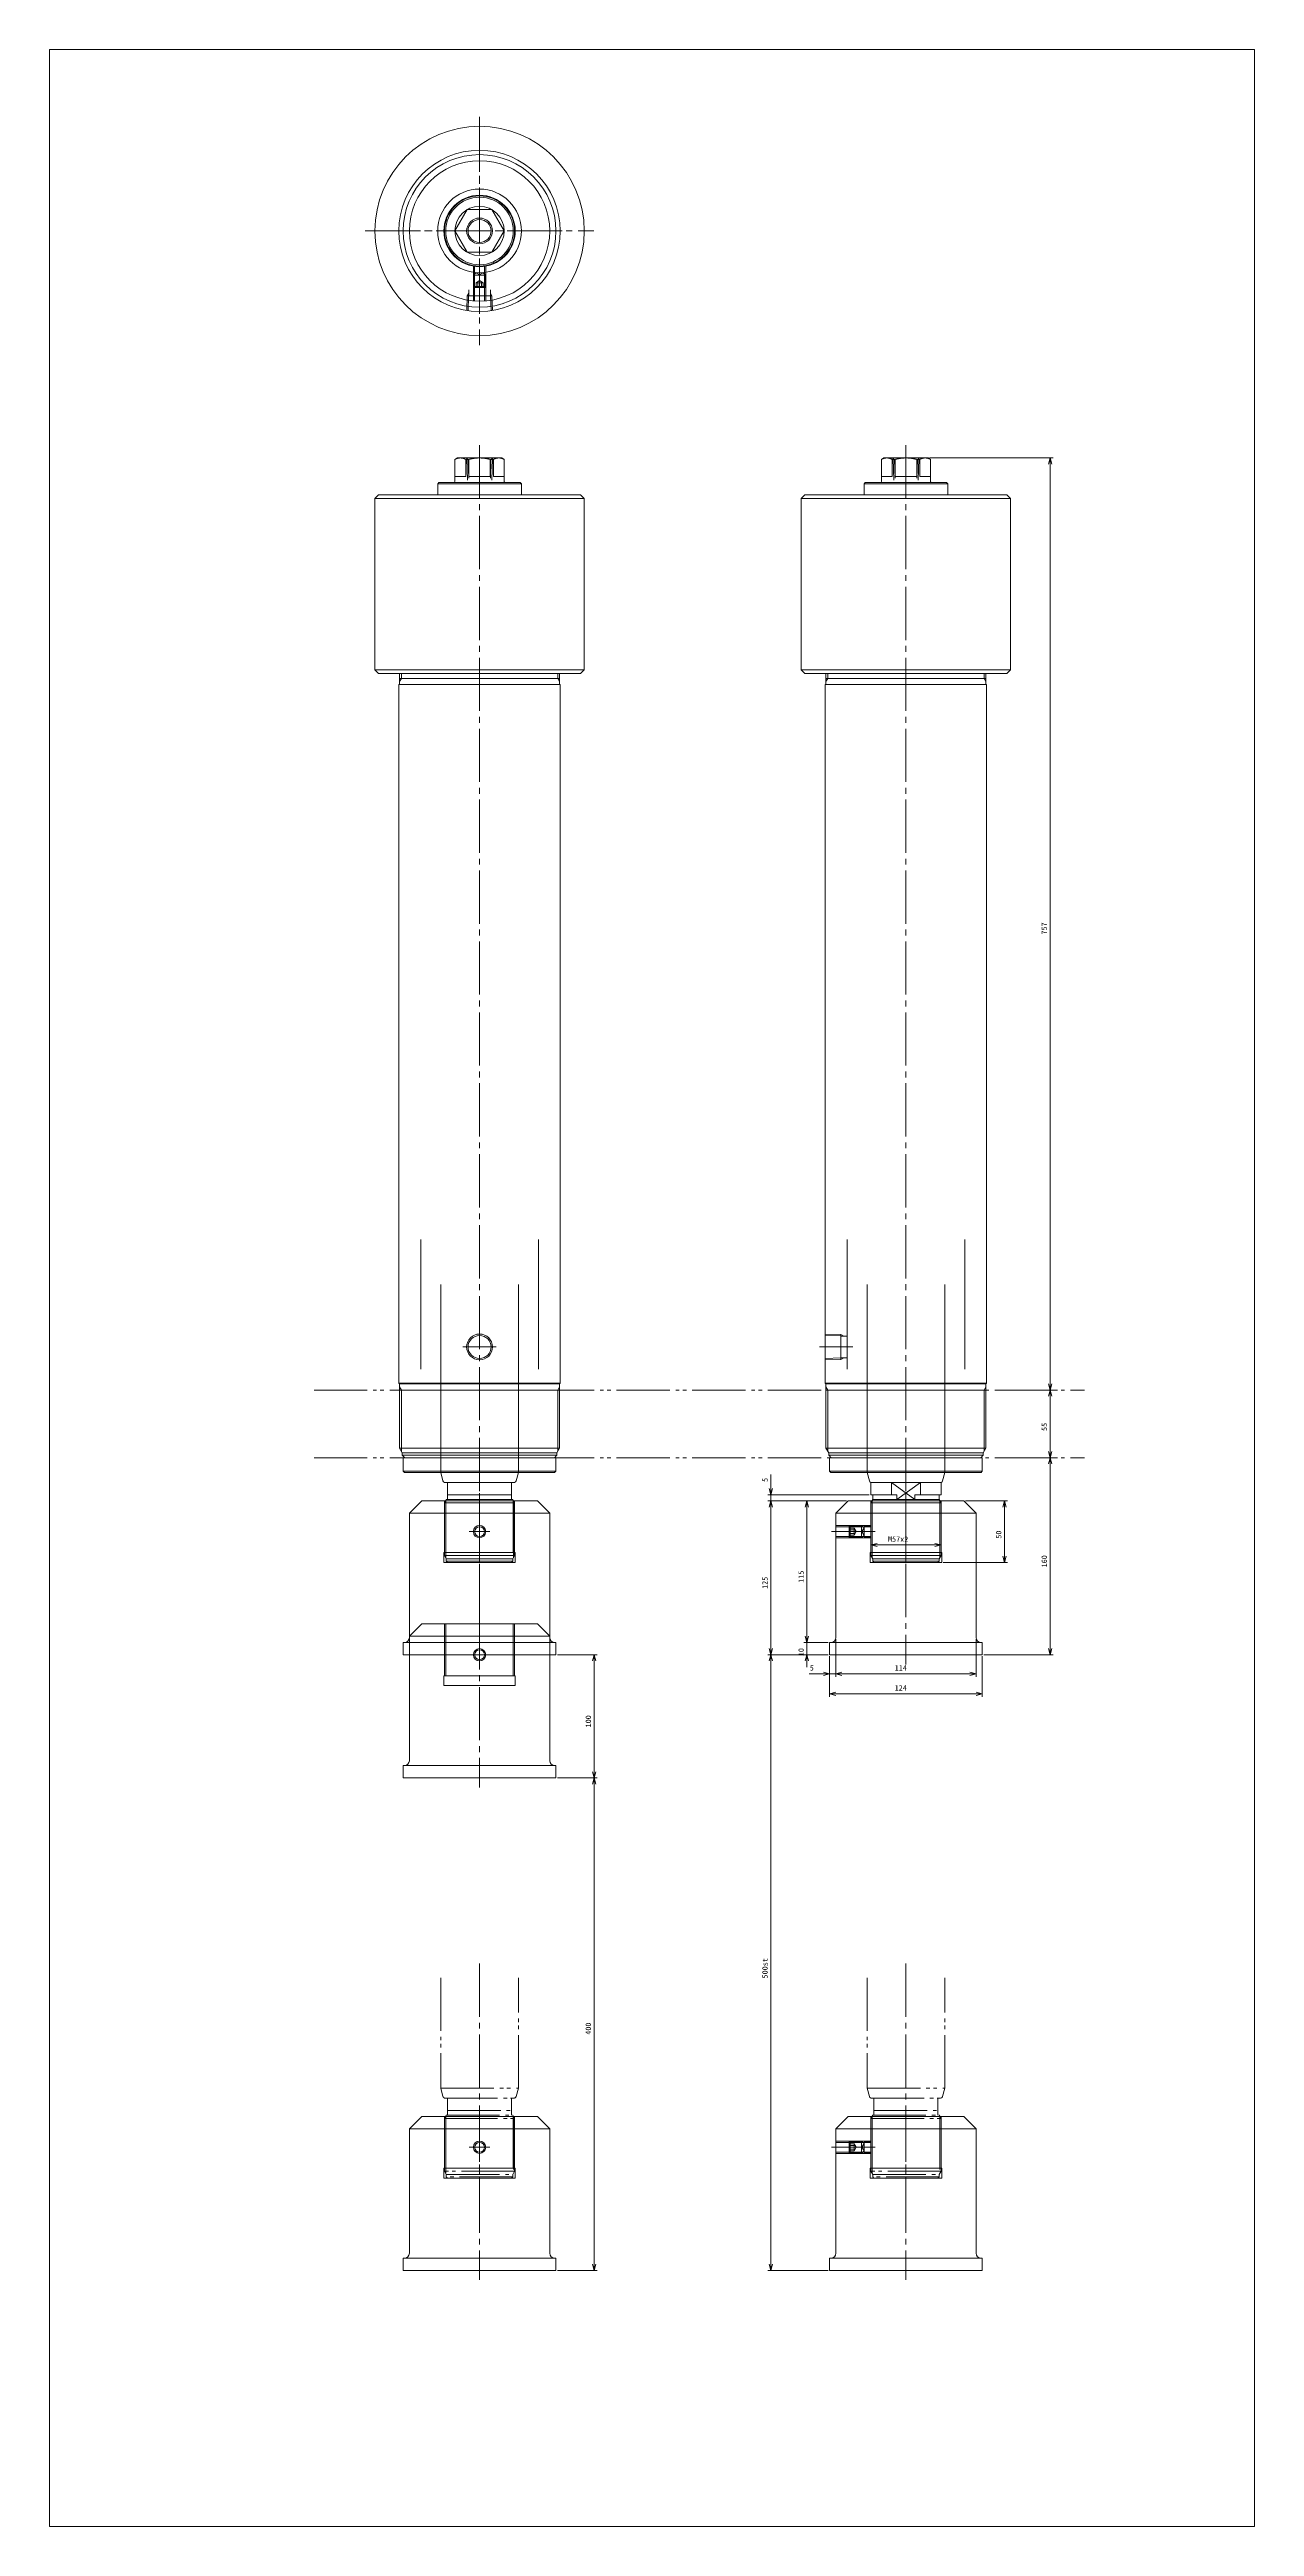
# Model space of a CAD drawing. Units: millimetres at full size. Extents: x -24503 to 24503, y -7436 to 7436.
# Drawn here: x -7038 to -6060, y -3401 to -1389 of the extents above; entities that cross this region are included whole.
import ezdxf
from ezdxf.enums import TextEntityAlignment as Align

# ---------------------------------------------------------------- set-up
doc = ezdxf.new("R2010")
doc.units = ezdxf.units.MM
doc.header["$LTSCALE"] = 4.8
doc.linetypes.add('CHAIN2', pattern=[12, 9, -1, 1, -1])
doc.linetypes.add('DOUBLE_CHAIN2', pattern=[12.8, 9, -1, 0.6, -0.6, 0.6, -1])
for name, color, linetype, lineweight in [('0-2_08_DIM', 3, 'Continuous', 9), ('0-3_06_PHANTOM', 7, 'DOUBLE_CHAIN2', 9), ('0-4_0', 2, 'Continuous', 9), ('0-6_05_CENTER', 2, 'CHAIN2', 9), ('0-7_04_HIDDEN', 7, 'Continuous', 9), ('0-8_10_DRAFT', 1, 'Continuous', 9)]:
    doc.layers.add(name, color=color, linetype=linetype, lineweight=lineweight)
doc.styles.add('ＭＳ ゴシック', font='')
doc.styles.get('ＭＳ ゴシック').set_extended_font_data('MS Gothic')

# ---------------------------------------------------------------- blocks, each defined once
blk = doc.blocks.new('SD5-500-NCa_1_1')
at = {"layer": '0-3_06_PHANTOM', "color": 2}
for p, q in [((427, 31.5), (337.246, 31.5)), ((433.649, 29.718), (427, 31.5)), ((427, -31.5), (427, 31.5)), ((435, -28.5), (435, 28.5)), ((435, 26), (449, 26)), ((445, -26), (445, 26)), ((449, -27), (449, 27)), ((449.866, 27.5), (496.134, 27.5)), ((451.598, -28.5), (451.598, 28.5)), ((494.402, 28.5), (494.402, -28.5)), ((499, 27), (497, 27)), ((497, -27), (497, 27)), ((500, -26), (500, 26)), ((337.246, -31.5), (427, -31.5)), ((427, -31.5), (433.649, -29.718)), ((435, -26), (449, -26)), ((496.134, -27.5), (449.866, -27.5)), ((494.402, -28.5), (497, -27)), ((497, -27), (499, -27)), ((499, -27), (500, -26))]:
    blk.add_line(p, q, dxfattribs=at)
for points in [[(497, 27), (494.402, 28.5), (451.598, 28.5), (449, 27)], [(500, 26), (499, 27), (499, -27)], [(449, -27), (451.598, -28.5), (494.402, -28.5)]]:
    blk.add_lwpolyline(points, dxfattribs=at)
for centre, start, end in [((433.132, 27.786), 20.90107, 75), ((433.132, -27.786), 285, 339.09893)]:
    blk.add_arc(centre, 2, start, end, dxfattribs=at)
at = {"layer": '0-4_0'}
for p, q in [((-867, 82), (-864, 85)), ((-867, 82), (-867, -82)), ((-725, 85), (-864, 85)), ((-864, 85), (-864, -85)), ((-722, 82), (-725, 85)), ((-725, 85), (-725, -85)), ((-722, -82), (-722, 82)), ((-722, 65), (-713, 65)), ((-722, 63.5), (-718, 63.5)), ((-718, -65), (-718, 65)), ((-718, 63.5), (-715.402, 65)), ((-713, 65.5), (-145.5, 65.5)), ((-713, -65.5), (-713, 65.5)), ((-145.5, -65.5), (-145.5, 65.5)), ((-145, 65), (-145.5, 65.5)), ((-145, 65), (-145, -65)), ((-140, -65), (-140, 65)), ((-92.897, 65), (-92.897, -65)), ((-89, -62.75), (-89, 62.75)), ((-87, 62.75), (-87, -62.75)), ((-85, 60.75), (-87, 62.75)), ((-74, 62), (-85, 62)), ((-74, 62), (-74, -62)), ((-74, 62), (-73, 61)), ((-73, -61), (-73, 61)), ((-877, 33), (-876, 34)), ((-877, -33), (-877, 33)), ((-876, 34), (-876, -34)), ((-876, 34), (-867, 34)), ((-867, 34), (-867, -34)), ((-66.351, 29.718), (-73, 31.5)), ((-65, -28.5), (-65, 28.5)), ((-65, 26), (-51, 26)), ((-55, -26), (-55, 26)), ((-51, -27), (-51, 27)), ((-50.134, 27.5), (-3.866, 27.5)), ((-48.402, -28.5), (-48.402, 28.5)), ((-5.598, 28.5), (-5.598, -28.5)), ((-1, 27), (-3, 27)), ((-3, -27), (-3, 27)), ((0, -26), (0, 26)), ((-897, 18), (-895.845, 20)), ((-897, -18), (-897, 18)), ((-897, 10.816), (-895.501, 9.269)), ((-877.8, 20), (-895.845, 20)), ((-895.845, 20), (-895.845, 19.947)), ((-895.845, 19.947), (-882, 19.947)), ((-895.845, 11.23), (-895.845, 8.718)), ((-882, 11.23), (-895.845, 11.23)), ((-895.845, 8.718), (-882, 8.718)), ((-882, 11.23), (-882, 19.947)), ((-882, -8.718), (-882, 8.718)), ((-895.501, -9.269), (-897, -10.815)), ((-897, -18), (-895.845, -20)), ((-895.845, -8.718), (-895.845, -11.23)), ((-882, -8.718), (-895.845, -8.718)), ((-895.845, -11.23), (-882, -11.23)), ((-895.845, -19.947), (-895.845, -20)), ((-882, -19.947), (-895.845, -19.947)), ((-877.8, -20), (-895.845, -20)), ((-882, -19.947), (-882, -11.23)), ((-876, -34), (-877, -33)), ((-876, -34), (-867, -34)), ((-73, -31.5), (-66.351, -29.718)), ((-65, -26), (-51, -26)), ((-3.866, -27.5), (-50.134, -27.5)), ((-5.598, -28.5), (-3, -27)), ((-3, -27), (-1, -27)), ((-1, -27), (0, -26)), ((-722, -63.5), (-718, -63.5)), ((-722, -65), (-713, -65)), ((-718, -63.5), (-715.402, -65)), ((-145.5, -65.5), (-713, -65.5)), ((-145.5, -65.5), (-145, -65)), ((-87, -62.75), (-85, -60.75)), ((-73, -61), (-74, -62)), ((-864, -85), (-867, -82)), ((-725, -85), (-864, -85)), ((-725, -85), (-722, -82))]:
    blk.add_line(p, q, dxfattribs=at)
for points in [[(-87, 62.75), (-89, 62.75), (-92.897, 65), (-145, 65)], [(-90.299, 63.5), (-140, 63.5), (-142.598, 65)], [(-74, -62), (-85, -62), (-85, 62)], [(-3, 27), (-5.598, 28.5), (-48.402, 28.5), (-51, 27)], [(0, 26), (-1, 27), (-1, -27)], [(-896.731, 17.651), (-896.746, 17.59), (-896.761, 17.529), (-896.776, 17.467), (-896.79, 17.406), (-896.804, 17.344), (-896.817, 17.282), (-896.83, 17.22), (-896.843, 17.158), (-896.855, 17.096), (-896.866, 17.034), (-896.877, 16.972), (-896.888, 16.91), (-896.898, 16.847), (-896.908, 16.785), (-896.917, 16.722), (-896.926, 16.66), (-896.935, 16.597), (-896.943, 16.534), (-896.95, 16.472), (-896.957, 16.409), (-896.964, 16.346), (-896.97, 16.283), (-896.975, 16.22), (-896.979, 16.157), (-896.983, 16.094), (-896.986, 16.031), (-896.988, 15.968), (-896.991, 15.904), (-896.993, 15.841), (-896.994, 15.778), (-896.996, 15.715), (-896.998, 15.652), (-897, 15.588)], [(-897, 15.588), (-896.998, 15.532), (-896.997, 15.475), (-896.995, 15.418), (-896.994, 15.361), (-896.992, 15.304), (-896.991, 15.247), (-896.989, 15.19), (-896.986, 15.134), (-896.983, 15.077), (-896.98, 15.02), (-896.976, 14.963), (-896.971, 14.907), (-896.966, 14.85), (-896.96, 14.793), (-896.954, 14.737), (-896.948, 14.68), (-896.941, 14.624), (-896.933, 14.567), (-896.926, 14.511), (-896.918, 14.455), (-896.909, 14.398), (-896.901, 14.342), (-896.891, 14.286), (-896.882, 14.23), (-896.872, 14.174), (-896.862, 14.118), (-896.851, 14.062), (-896.84, 14.006), (-896.829, 13.95), (-896.817, 13.895), (-896.805, 13.839), (-896.793, 13.783), (-896.78, 13.728), (-896.767, 13.673), (-896.754, 13.617), (-896.74, 13.562), (-896.726, 13.507), (-896.711, 13.452), (-896.696, 13.397)], [(-896.997, 0.22), (-896.999, 0.11), (-897, 0)], [(-897, 0), (-896.998, -0.11), (-896.996, -0.22), (-896.995, -0.331), (-896.993, -0.441), (-896.992, -0.551), (-896.99, -0.661), (-896.988, -0.771), (-896.986, -0.882), (-896.983, -0.992), (-896.98, -1.102), (-896.977, -1.212), (-896.973, -1.322), (-896.968, -1.432), (-896.963, -1.542), (-896.957, -1.652), (-896.951, -1.762), (-896.944, -1.872), (-896.938, -1.982), (-896.93, -2.092), (-896.922, -2.202), (-896.914, -2.312), (-896.906, -2.422), (-896.897, -2.532), (-896.888, -2.642), (-896.879, -2.752), (-896.869, -2.862), (-896.859, -2.971), (-896.849, -3.081), (-896.838, -3.191), (-896.827, -3.3), (-896.815, -3.41), (-896.803, -3.519), (-896.791, -3.629), (-896.778, -3.738), (-896.765, -3.848), (-896.752, -3.957), (-896.738, -4.067), (-896.724, -4.176), (-896.71, -4.285)], [(-896.68, 4.504), (-896.695, 4.394), (-896.71, 4.285), (-896.724, 4.176), (-896.738, 4.067), (-896.752, 3.957), (-896.765, 3.848), (-896.778, 3.738), (-896.791, 3.629), (-896.803, 3.519), (-896.815, 3.41), (-896.827, 3.3), (-896.838, 3.191), (-896.849, 3.081), (-896.859, 2.971), (-896.87, 2.861), (-896.879, 2.752), (-896.889, 2.642), (-896.898, 2.532), (-896.906, 2.422), (-896.914, 2.312), (-896.922, 2.202), (-896.93, 2.092), (-896.937, 1.982), (-896.944, 1.872), (-896.95, 1.762), (-896.956, 1.652), (-896.962, 1.542), (-896.968, 1.432), (-896.973, 1.322), (-896.977, 1.212), (-896.981, 1.102), (-896.985, 0.992), (-896.987, 0.882), (-896.99, 0.771), (-896.992, 0.661), (-896.993, 0.551), (-896.995, 0.441), (-896.996, 0.331), (-896.997, 0.22)], [(-895.845, 19.947), (-895.872, 19.89), (-895.899, 19.833), (-895.927, 19.776), (-895.954, 19.719), (-895.981, 19.662), (-896.008, 19.605), (-896.035, 19.548), (-896.062, 19.491), (-896.089, 19.433), (-896.116, 19.376), (-896.142, 19.319), (-896.168, 19.261), (-896.193, 19.203), (-896.218, 19.145), (-896.243, 19.087), (-896.268, 19.029), (-896.292, 18.97), (-896.315, 18.912), (-896.338, 18.853), (-896.361, 18.794), (-896.384, 18.735), (-896.406, 18.675), (-896.428, 18.616), (-896.449, 18.557), (-896.471, 18.497), (-896.492, 18.437), (-896.512, 18.378), (-896.532, 18.318), (-896.552, 18.258), (-896.572, 18.198), (-896.591, 18.137), (-896.61, 18.077), (-896.628, 18.017), (-896.646, 17.956), (-896.664, 17.895), (-896.681, 17.835), (-896.698, 17.774), (-896.715, 17.713), (-896.731, 17.651)], [(-896.696, 13.397), (-896.681, 13.342), (-896.666, 13.288), (-896.65, 13.233), (-896.634, 13.178), (-896.617, 13.124), (-896.601, 13.069), (-896.584, 13.015), (-896.566, 12.961), (-896.549, 12.907), (-896.531, 12.853), (-896.512, 12.799), (-896.494, 12.745), (-896.475, 12.692), (-896.456, 12.638), (-896.436, 12.585), (-896.417, 12.531), (-896.397, 12.478), (-896.376, 12.425), (-896.356, 12.372), (-896.335, 12.319), (-896.314, 12.266), (-896.293, 12.213), (-896.272, 12.16), (-896.25, 12.108), (-896.228, 12.055), (-896.206, 12.003), (-896.184, 11.95), (-896.161, 11.898), (-896.138, 11.846), (-896.114, 11.794), (-896.091, 11.743), (-896.067, 11.691), (-896.043, 11.64), (-896.018, 11.588), (-895.993, 11.537), (-895.969, 11.486), (-895.944, 11.435), (-895.919, 11.383), (-895.895, 11.332)], [(-895.845, 8.718), (-895.871, 8.611), (-895.896, 8.503), (-895.922, 8.396), (-895.948, 8.289), (-895.974, 8.182), (-895.999, 8.075), (-896.025, 7.968), (-896.05, 7.86), (-896.075, 7.753), (-896.1, 7.646), (-896.125, 7.538), (-896.149, 7.431), (-896.173, 7.323), (-896.197, 7.216), (-896.22, 7.108), (-896.243, 7), (-896.265, 6.892), (-896.287, 6.784), (-896.309, 6.676), (-896.33, 6.568), (-896.351, 6.46), (-896.372, 6.351), (-896.393, 6.243), (-896.413, 6.135), (-896.433, 6.026), (-896.453, 5.918), (-896.472, 5.81), (-896.491, 5.701), (-896.51, 5.592), (-896.528, 5.484), (-896.546, 5.375), (-896.564, 5.266), (-896.582, 5.157), (-896.599, 5.049), (-896.616, 4.94), (-896.632, 4.831), (-896.648, 4.722), (-896.664, 4.613), (-896.68, 4.504)], [(-895.895, 11.332), (-895.87, 11.281), (-895.845, 11.23)], [(-896.731, -13.525), (-896.746, -13.587), (-896.761, -13.648), (-896.776, -13.71), (-896.79, -13.771), (-896.804, -13.833), (-896.817, -13.895), (-896.83, -13.957), (-896.843, -14.018), (-896.855, -14.081), (-896.866, -14.143), (-896.877, -14.205), (-896.888, -14.267), (-896.898, -14.33), (-896.908, -14.392), (-896.917, -14.455), (-896.926, -14.517), (-896.935, -14.58), (-896.943, -14.643), (-896.95, -14.705), (-896.957, -14.768), (-896.964, -14.831), (-896.97, -14.894), (-896.975, -14.957), (-896.979, -15.02), (-896.983, -15.083), (-896.986, -15.146), (-896.988, -15.209), (-896.991, -15.273), (-896.993, -15.336), (-896.994, -15.399), (-896.996, -15.462), (-896.998, -15.525), (-897, -15.588)], [(-897, -15.588), (-896.998, -15.645), (-896.997, -15.702), (-896.995, -15.759), (-896.994, -15.816), (-896.992, -15.873), (-896.991, -15.93), (-896.989, -15.987), (-896.986, -16.043), (-896.983, -16.1), (-896.98, -16.157), (-896.976, -16.214), (-896.971, -16.27), (-896.966, -16.327), (-896.96, -16.384), (-896.954, -16.44), (-896.948, -16.497), (-896.941, -16.553), (-896.933, -16.61), (-896.926, -16.666), (-896.918, -16.722), (-896.909, -16.779), (-896.901, -16.835), (-896.891, -16.891), (-896.882, -16.947), (-896.872, -17.003), (-896.862, -17.059), (-896.851, -17.115), (-896.84, -17.171), (-896.829, -17.227), (-896.817, -17.282), (-896.805, -17.338), (-896.793, -17.393), (-896.78, -17.449), (-896.767, -17.504), (-896.754, -17.56), (-896.74, -17.615), (-896.726, -17.67), (-896.711, -17.725), (-896.696, -17.78)], [(-895.845, -11.23), (-895.872, -11.287), (-895.899, -11.344), (-895.927, -11.401), (-895.954, -11.458), (-895.981, -11.515), (-896.008, -11.572), (-896.035, -11.629), (-896.062, -11.686), (-896.089, -11.744), (-896.116, -11.801), (-896.142, -11.858), (-896.168, -11.916), (-896.193, -11.974), (-896.218, -12.032), (-896.243, -12.09), (-896.268, -12.148), (-896.292, -12.207), (-896.315, -12.265), (-896.338, -12.324), (-896.361, -12.383), (-896.384, -12.442), (-896.406, -12.501), (-896.428, -12.561), (-896.449, -12.62), (-896.471, -12.68), (-896.492, -12.739), (-896.512, -12.799), (-896.532, -12.859), (-896.552, -12.919), (-896.572, -12.979), (-896.591, -13.039), (-896.61, -13.1), (-896.628, -13.16), (-896.646, -13.221), (-896.664, -13.282), (-896.681, -13.342), (-896.698, -13.403), (-896.715, -13.464), (-896.731, -13.525)], [(-896.71, -4.285), (-896.695, -4.394), (-896.68, -4.504), (-896.664, -4.613), (-896.648, -4.722), (-896.632, -4.831), (-896.616, -4.94), (-896.599, -5.049), (-896.582, -5.158), (-896.564, -5.266), (-896.546, -5.375), (-896.528, -5.484), (-896.51, -5.592), (-896.491, -5.701), (-896.472, -5.81), (-896.453, -5.918), (-896.433, -6.027), (-896.413, -6.135), (-896.392, -6.243), (-896.372, -6.351), (-896.351, -6.46), (-896.33, -6.568), (-896.308, -6.676), (-896.286, -6.784), (-896.264, -6.892), (-896.242, -7), (-896.219, -7.108), (-896.197, -7.215), (-896.173, -7.323), (-896.15, -7.431), (-896.126, -7.538), (-896.102, -7.646), (-896.077, -7.753), (-896.052, -7.861), (-896.027, -7.968), (-896.001, -8.075), (-895.975, -8.182), (-895.949, -8.289), (-895.923, -8.396), (-895.897, -8.504)], [(-896.696, -17.78), (-896.681, -17.835), (-896.666, -17.889), (-896.65, -17.944), (-896.634, -17.999), (-896.617, -18.053), (-896.601, -18.107), (-896.584, -18.162), (-896.566, -18.216), (-896.549, -18.27), (-896.531, -18.324), (-896.512, -18.378), (-896.494, -18.432), (-896.475, -18.485), (-896.456, -18.539), (-896.436, -18.592), (-896.417, -18.646), (-896.397, -18.699), (-896.376, -18.752), (-896.356, -18.805), (-896.335, -18.858), (-896.314, -18.911), (-896.293, -18.964), (-896.272, -19.017), (-896.25, -19.069), (-896.228, -19.122), (-896.206, -19.174), (-896.184, -19.226), (-896.161, -19.279), (-896.138, -19.331), (-896.114, -19.382), (-896.091, -19.434), (-896.067, -19.486), (-896.043, -19.537), (-896.018, -19.589), (-895.993, -19.64), (-895.969, -19.691), (-895.944, -19.742), (-895.919, -19.794), (-895.895, -19.845)], [(-895.897, -8.504), (-895.871, -8.611), (-895.845, -8.718)], [(-895.895, -19.845), (-895.87, -19.896), (-895.845, -19.947)], [(-51, -27), (-48.402, -28.5), (-5.598, -28.5)], [(-145, -65), (-92.897, -65), (-89, -62.75), (-87, -62.75)], [(-142.598, -65), (-140, -63.5), (-90.299, -63.5)]]:
    blk.add_lwpolyline(points, dxfattribs=at)
for radius in [10.477, 9.316]:
    blk.add_circle((-175, 0), radius, dxfattribs=at)
for centre, radius, start, end in [((-877.8, 20.8), 0.8, 270, 0), ((-66.868, 27.786), 2, 20.90107, 75), ((-877.8, -20.8), 0.8, 0, 90), ((-66.868, -27.786), 2, 285, 339.09893)]:
    blk.add_arc(centre, radius, start, end, dxfattribs=at)
at = {"layer": '0-6_05_CENTER'}
for p, q in [((-907.511, 0), (4.419, 0)), ((-175, 13.51), (-175, -13.51)), ((325.81, 0), (508.237, 0))]:
    blk.add_line(p, q, dxfattribs=at)
at = {"layer": '0-7_04_HIDDEN', "color": 2}
for p, q in [((-262.231, 47.75), (-156.845, 47.75)), ((-225.792, 31.5), (-73, 31.5)), ((-896.662, 10.467), (-879, 9.915)), ((-895.501, 9.269), (-880.505, 8.8)), ((-879, -9.915), (-896.662, -10.467)), ((-880.505, -8.8), (-895.501, -9.269)), ((-73, -31.5), (-225.792, -31.5)), ((-156.845, -47.75), (-262.231, -47.75))]:
    blk.add_line(p, q, dxfattribs=at)
blk = doc.blocks.new('M10Tz_1_1')
at = {"layer": '0-4_0', "color": 134}
for radius in [5, 4]:
    blk.add_circle((0, 0), radius, dxfattribs=at)
at = {"layer": '0-6_05_CENTER'}
for p, q in [((8.341, 0), (-8.341, 0)), ((0, -8.341), (0, 8.341))]:
    blk.add_line(p, q, dxfattribs=at)
blk = doc.blocks.new('A$C311A3C4E_1_1')
at = {"layer": '0-4_0', "color": 134}
for p, q in [((-47, 100), (-57, 90)), ((-57, -11), (-57, 90)), ((-57, 90), (57, 90)), ((-47, 100), (47, 100)), ((47, 100), (57, 90)), ((57, -11), (57, 90))]:
    blk.add_line(p, q, dxfattribs=at)
blk.add_lwpolyline([(-62, -25), (62, -25), (62, -15), (-62, -15)], close=True, dxfattribs=at)
for centre, start, end in [((-61, -11), 270, 0), ((61, -11), 180, 270)]:
    blk.add_arc(centre, 4, start, end, dxfattribs=at)
at = {"layer": '0-6_05_CENTER'}
blk.add_line((0, 106.37), (0, -32.774), dxfattribs=at)
at = {"layer": '0-7_04_HIDDEN'}
for p, q in [((-28.5, 100), (-28.5, 58)), ((-27.418, 100), (-27.418, 58)), ((27.418, 100), (27.417, 58)), ((28.5, 100), (28.5, 58))]:
    blk.add_line(p, q, dxfattribs=at)
blk.add_lwpolyline([(29, 50), (29, 58), (-29, 58), (-29, 50)], close=True, dxfattribs=at)
at = {"layer": '0-4_0'}
blk.add_blockref('M10Tz_1_1', (0, 75), dxfattribs=at)
blk = doc.blocks.new('A$C068D405B_1_1')
at = {"layer": '0-4_0', "color": 134}
for p, q in [((-47, 100), (-57, 90)), ((-57, -11), (-57, 90)), ((-57, 90), (57, 90)), ((-47, 100), (47, 100)), ((47, 100), (57, 90)), ((57, -11), (57, 90))]:
    blk.add_line(p, q, dxfattribs=at)
blk.add_lwpolyline([(-62, -25), (62, -25), (62, -15), (-62, -15)], close=True, dxfattribs=at)
for centre, start, end in [((-61, -11), 270, 0), ((61, -11), 180, 270)]:
    blk.add_arc(centre, 4, start, end, dxfattribs=at)
at = {"layer": '0-6_05_CENTER'}
for p, q in [((0, 106.37), (0, -32.774)), ((-60.388, 75), (-25.112, 75))]:
    blk.add_line(p, q, dxfattribs=at)
at = {"layer": '0-7_04_HIDDEN'}
for p, q in [((-28.5, 100), (-28.5, 58)), ((-27.418, 100), (-27.418, 58)), ((27.418, 100), (27.417, 58)), ((28.5, 100), (28.5, 58)), ((-57, 80), (-28.5, 80)), ((-57, 79), (-28.5, 79)), ((-57, 71), (-28.5, 71)), ((-57, 70), (-28.5, 70))]:
    blk.add_line(p, q, dxfattribs=at)
blk.add_lwpolyline([(29, 50), (29, 58), (-29, 58), (-29, 50)], close=True, dxfattribs=at)
blk = doc.blocks.new('MSSU10-12a_1_1')
at = {"layer": '0-4_0'}
for p, q in [((-12, 4.188), (-11.188, 5)), ((-12, 4.188), (-1.188, 4.188)), ((-11.188, 5), (-2, 5)), ((-11.188, 5), (-11.188, -5)), ((-2, 5), (-2, -5)), ((-12, -4.188), (-11.188, -5)), ((-11.188, -5), (-2, -5)), ((0, -3), (-2, -5))]:
    blk.add_line(p, q, dxfattribs=at)
for points in [[(-12, 4.188), (-12, -4.188), (-1.188, -4.188)], [(0, -3), (0, 3), (-2, 5)]]:
    blk.add_lwpolyline(points, dxfattribs=at)
at = {"layer": '0-6_05_CENTER'}
blk.add_line((2, 0), (-14, 0), dxfattribs=at)
at = {"layer": '0-7_04_HIDDEN', "color": 2}
for p, q in [((-8, 2.887), (-12, 2.887)), ((-12, 1.443), (-8, 1.443)), ((-8, 2.887), (-8, -2.887)), ((-6.333, 0), (-8, 2.887)), ((-6.333, 0), (-8, -2.887)), ((0, 3), (-1.732, 0)), ((0, -3), (-1.732, 0)), ((-12, -1.443), (-8, -1.443)), ((-12, -2.887), (-8, -2.887))]:
    blk.add_line(p, q, dxfattribs=at)
blk = doc.blocks.new('SEPN10a_1_1')
at = {"layer": '0-4_0', "color": 3}
blk.add_lwpolyline([(-5.5, 4.1), (0, 4.1), (0, -4.1), (-5.5, -4.1)], close=True, dxfattribs=at)
at = {"layer": '0-8_10_DRAFT'}
blk.add_line((-5.5, 0), (0, 0), dxfattribs=at)
blk = doc.blocks.new('SDR5-500-NCa_1_1')
at = {"layer": '0-3_06_PHANTOM', "color": 2}
for p, q in [((427, 31.5), (337.246, 31.5)), ((433.649, 29.718), (427, 31.5)), ((427, -31.5), (427, 31.5)), ((435, -28.5), (435, 28.5)), ((435, 26), (449, 26)), ((445, -26), (445, 26)), ((449, -27), (449, 27)), ((449.866, 27.5), (496.134, 27.5)), ((451.598, -28.5), (451.598, 28.5)), ((494.402, 28.5), (494.402, -28.5)), ((499, 27), (497, 27)), ((497, -27), (497, 27)), ((500, -26), (500, 26)), ((337.246, -31.5), (427, -31.5)), ((427, -31.5), (433.649, -29.718)), ((435, -26), (449, -26)), ((496.134, -27.5), (449.866, -27.5)), ((494.402, -28.5), (497, -27)), ((497, -27), (499, -27)), ((499, -27), (500, -26))]:
    blk.add_line(p, q, dxfattribs=at)
for points in [[(497, 27), (494.402, 28.5), (451.598, 28.5), (449, 27)], [(500, 26), (499, 27), (499, -27)], [(449, -27), (451.598, -28.5), (494.402, -28.5)]]:
    blk.add_lwpolyline(points, dxfattribs=at)
for centre, start, end in [((433.132, 27.786), 20.90107, 75), ((433.132, -27.786), 285, 339.09893)]:
    blk.add_arc(centre, 2, start, end, dxfattribs=at)
at = {"layer": '0-4_0'}
for p, q in [((-867, 82), (-864, 85)), ((-867, 82), (-867, -82)), ((-864, 85), (-864, -85)), ((-725, 85), (-864, 85)), ((-725, 85), (-725, -85)), ((-722, 82), (-725, 85)), ((-722, -82), (-722, 82)), ((-722, 65), (-713, 65)), ((-722, 63.5), (-718, 63.5)), ((-718, -65), (-718, 65)), ((-718, 63.5), (-715.402, 65)), ((-713, -65.5), (-713, 65.5)), ((-713, 65.5), (-145.5, 65.5)), ((-145.5, -65.5), (-145.5, 65.5)), ((-145, 65), (-145.5, 65.5)), ((-145, 65), (-145, -65)), ((-140, -65), (-140, 65)), ((-92.897, 65), (-92.897, -65)), ((-89, -62.75), (-89, 62.75)), ((-87, 62.75), (-87, -62.75)), ((-85, 60.75), (-87, 62.75)), ((-74, 62), (-85, 62)), ((-74, 62), (-73, 61)), ((-74, 62), (-74, -62)), ((-73, -61), (-73, 61)), ((-877, 33), (-876, 34)), ((-877, -33), (-877, 33)), ((-876, 34), (-876, -34)), ((-876, 34), (-867, 34)), ((-867, 34), (-867, -34)), ((-66.351, 29.718), (-73, 31.5)), ((-55, 28.5), (-65, 28.5)), ((-65, -28.5), (-65, 28.5)), ((-55, 7.28), (-55, 28.5)), ((-54.2, 27), (-51, 27)), ((-51, -27), (-51, 27)), ((-50.134, 27.5), (-3.866, 27.5)), ((-48.402, -28.5), (-48.402, 28.5)), ((-5.598, 28.5), (-5.598, -28.5)), ((-1, 27), (-3, 27)), ((-3, -27), (-3, 27)), ((0, -26), (0, 26)), ((-897, 18), (-895.845, 20)), ((-897, -18), (-897, 18)), ((-897, 10.816), (-895.501, 9.269)), ((-895.845, 20), (-895.845, 19.947)), ((-877.8, 20), (-895.845, 20)), ((-895.845, 19.947), (-882, 19.947)), ((-895.845, 11.23), (-895.845, 8.718)), ((-882, 11.23), (-895.845, 11.23)), ((-895.845, 8.718), (-882, 8.718)), ((-882, 11.23), (-882, 19.947)), ((-882, -8.718), (-882, 8.718)), ((-51, -7.28), (-65, 11.673)), ((-65, 11.673), (-55, 11.673)), ((-51, 7.28), (-65, -11.673)), ((-51, 7.28), (-55, 7.28)), ((-895.501, -9.269), (-897, -10.815)), ((-897, -18), (-895.845, -20)), ((-895.845, -8.718), (-895.845, -11.23)), ((-882, -8.718), (-895.845, -8.718)), ((-895.845, -11.23), (-882, -11.23)), ((-895.845, -19.947), (-895.845, -20)), ((-882, -19.947), (-895.845, -19.947)), ((-877.8, -20), (-895.845, -20)), ((-882, -19.947), (-882, -11.23)), ((-65, -11.673), (-55, -11.673)), ((-51, -7.28), (-55, -7.28)), ((-876, -34), (-877, -33)), ((-876, -34), (-867, -34)), ((-73, -31.5), (-66.351, -29.718)), ((-51, -27), (-54.2, -27)), ((-3.866, -27.5), (-50.134, -27.5)), ((-5.598, -28.5), (-3, -27)), ((-3, -27), (-1, -27)), ((-1, -27), (0, -26)), ((-722, -63.5), (-718, -63.5)), ((-722, -65), (-713, -65)), ((-718, -63.5), (-715.402, -65)), ((-145.5, -65.5), (-713, -65.5)), ((-145.5, -65.5), (-145, -65)), ((-87, -62.75), (-85, -60.75)), ((-73, -61), (-74, -62)), ((-864, -85), (-867, -82)), ((-725, -85), (-864, -85)), ((-725, -85), (-722, -82))]:
    blk.add_line(p, q, dxfattribs=at)
for points in [[(-87, 62.75), (-89, 62.75), (-92.897, 65), (-145, 65)], [(-90.299, 63.5), (-140, 63.5), (-142.598, 65)], [(-74, -62), (-85, -62), (-85, 62)], [(-3, 27), (-5.598, 28.5), (-48.402, 28.5), (-51, 27)], [(0, 26), (-1, 27), (-1, -27)], [(-896.731, 17.651), (-896.746, 17.59), (-896.761, 17.529), (-896.776, 17.467), (-896.79, 17.406), (-896.804, 17.344), (-896.817, 17.282), (-896.83, 17.22), (-896.843, 17.158), (-896.855, 17.096), (-896.866, 17.034), (-896.877, 16.972), (-896.888, 16.91), (-896.898, 16.847), (-896.908, 16.785), (-896.917, 16.722), (-896.926, 16.66), (-896.935, 16.597), (-896.943, 16.534), (-896.95, 16.472), (-896.957, 16.409), (-896.964, 16.346), (-896.97, 16.283), (-896.975, 16.22), (-896.979, 16.157), (-896.983, 16.094), (-896.986, 16.031), (-896.988, 15.968), (-896.991, 15.904), (-896.993, 15.841), (-896.994, 15.778), (-896.996, 15.715), (-896.998, 15.652), (-897, 15.588)], [(-897, 15.588), (-896.998, 15.532), (-896.997, 15.475), (-896.995, 15.418), (-896.994, 15.361), (-896.992, 15.304), (-896.991, 15.247), (-896.989, 15.19), (-896.986, 15.134), (-896.983, 15.077), (-896.98, 15.02), (-896.976, 14.963), (-896.971, 14.907), (-896.966, 14.85), (-896.96, 14.793), (-896.954, 14.737), (-896.948, 14.68), (-896.941, 14.624), (-896.933, 14.567), (-896.926, 14.511), (-896.918, 14.455), (-896.909, 14.398), (-896.901, 14.342), (-896.891, 14.286), (-896.882, 14.23), (-896.872, 14.174), (-896.862, 14.118), (-896.851, 14.062), (-896.84, 14.006), (-896.829, 13.95), (-896.817, 13.895), (-896.805, 13.839), (-896.793, 13.783), (-896.78, 13.728), (-896.767, 13.673), (-896.754, 13.617), (-896.74, 13.562), (-896.726, 13.507), (-896.711, 13.452), (-896.696, 13.397)], [(-896.997, 0.22), (-896.999, 0.11), (-897, 0)], [(-897, 0), (-896.998, -0.11), (-896.996, -0.22), (-896.995, -0.331), (-896.993, -0.441), (-896.992, -0.551), (-896.99, -0.661), (-896.988, -0.771), (-896.986, -0.882), (-896.983, -0.992), (-896.98, -1.102), (-896.977, -1.212), (-896.973, -1.322), (-896.968, -1.432), (-896.963, -1.542), (-896.957, -1.652), (-896.951, -1.762), (-896.944, -1.872), (-896.938, -1.982), (-896.93, -2.092), (-896.922, -2.202), (-896.914, -2.312), (-896.906, -2.422), (-896.897, -2.532), (-896.888, -2.642), (-896.879, -2.752), (-896.869, -2.862), (-896.859, -2.971), (-896.849, -3.081), (-896.838, -3.191), (-896.827, -3.3), (-896.815, -3.41), (-896.803, -3.519), (-896.791, -3.629), (-896.778, -3.738), (-896.765, -3.848), (-896.752, -3.957), (-896.738, -4.067), (-896.724, -4.176), (-896.71, -4.285)], [(-896.68, 4.504), (-896.695, 4.394), (-896.71, 4.285), (-896.724, 4.176), (-896.738, 4.067), (-896.752, 3.957), (-896.765, 3.848), (-896.778, 3.738), (-896.791, 3.629), (-896.803, 3.519), (-896.815, 3.41), (-896.827, 3.3), (-896.838, 3.191), (-896.849, 3.081), (-896.859, 2.971), (-896.87, 2.861), (-896.879, 2.752), (-896.889, 2.642), (-896.898, 2.532), (-896.906, 2.422), (-896.914, 2.312), (-896.922, 2.202), (-896.93, 2.092), (-896.937, 1.982), (-896.944, 1.872), (-896.95, 1.762), (-896.956, 1.652), (-896.962, 1.542), (-896.968, 1.432), (-896.973, 1.322), (-896.977, 1.212), (-896.981, 1.102), (-896.985, 0.992), (-896.987, 0.882), (-896.99, 0.771), (-896.992, 0.661), (-896.993, 0.551), (-896.995, 0.441), (-896.996, 0.331), (-896.997, 0.22)], [(-895.845, 19.947), (-895.872, 19.89), (-895.899, 19.833), (-895.927, 19.776), (-895.954, 19.719), (-895.981, 19.662), (-896.008, 19.605), (-896.035, 19.548), (-896.062, 19.491), (-896.089, 19.433), (-896.116, 19.376), (-896.142, 19.319), (-896.168, 19.261), (-896.193, 19.203), (-896.218, 19.145), (-896.243, 19.087), (-896.268, 19.029), (-896.292, 18.97), (-896.315, 18.912), (-896.338, 18.853), (-896.361, 18.794), (-896.384, 18.735), (-896.406, 18.675), (-896.428, 18.616), (-896.449, 18.557), (-896.471, 18.497), (-896.492, 18.437), (-896.512, 18.378), (-896.532, 18.318), (-896.552, 18.258), (-896.572, 18.198), (-896.591, 18.137), (-896.61, 18.077), (-896.628, 18.017), (-896.646, 17.956), (-896.664, 17.895), (-896.681, 17.835), (-896.698, 17.774), (-896.715, 17.713), (-896.731, 17.651)], [(-896.696, 13.397), (-896.681, 13.342), (-896.666, 13.288), (-896.65, 13.233), (-896.634, 13.178), (-896.617, 13.124), (-896.601, 13.069), (-896.584, 13.015), (-896.566, 12.961), (-896.549, 12.907), (-896.531, 12.853), (-896.512, 12.799), (-896.494, 12.745), (-896.475, 12.692), (-896.456, 12.638), (-896.436, 12.585), (-896.417, 12.531), (-896.397, 12.478), (-896.376, 12.425), (-896.356, 12.372), (-896.335, 12.319), (-896.314, 12.266), (-896.293, 12.213), (-896.272, 12.16), (-896.25, 12.108), (-896.228, 12.055), (-896.206, 12.003), (-896.184, 11.95), (-896.161, 11.898), (-896.138, 11.846), (-896.114, 11.794), (-896.091, 11.743), (-896.067, 11.691), (-896.043, 11.64), (-896.018, 11.588), (-895.993, 11.537), (-895.969, 11.486), (-895.944, 11.435), (-895.919, 11.383), (-895.895, 11.332)], [(-895.845, 8.718), (-895.871, 8.611), (-895.896, 8.503), (-895.922, 8.396), (-895.948, 8.289), (-895.974, 8.182), (-895.999, 8.075), (-896.025, 7.968), (-896.05, 7.86), (-896.075, 7.753), (-896.1, 7.646), (-896.125, 7.538), (-896.149, 7.431), (-896.173, 7.323), (-896.197, 7.216), (-896.22, 7.108), (-896.243, 7), (-896.265, 6.892), (-896.287, 6.784), (-896.309, 6.676), (-896.33, 6.568), (-896.351, 6.46), (-896.372, 6.351), (-896.393, 6.243), (-896.413, 6.135), (-896.433, 6.026), (-896.453, 5.918), (-896.472, 5.81), (-896.491, 5.701), (-896.51, 5.592), (-896.528, 5.484), (-896.546, 5.375), (-896.564, 5.266), (-896.582, 5.157), (-896.599, 5.049), (-896.616, 4.94), (-896.632, 4.831), (-896.648, 4.722), (-896.664, 4.613), (-896.68, 4.504)], [(-895.895, 11.332), (-895.87, 11.281), (-895.845, 11.23)], [(-896.731, -13.525), (-896.746, -13.587), (-896.761, -13.648), (-896.776, -13.71), (-896.79, -13.771), (-896.804, -13.833), (-896.817, -13.895), (-896.83, -13.957), (-896.843, -14.018), (-896.855, -14.081), (-896.866, -14.143), (-896.877, -14.205), (-896.888, -14.267), (-896.898, -14.33), (-896.908, -14.392), (-896.917, -14.455), (-896.926, -14.517), (-896.935, -14.58), (-896.943, -14.643), (-896.95, -14.705), (-896.957, -14.768), (-896.964, -14.831), (-896.97, -14.894), (-896.975, -14.957), (-896.979, -15.02), (-896.983, -15.083), (-896.986, -15.146), (-896.988, -15.209), (-896.991, -15.273), (-896.993, -15.336), (-896.994, -15.399), (-896.996, -15.462), (-896.998, -15.525), (-897, -15.588)], [(-897, -15.588), (-896.998, -15.645), (-896.997, -15.702), (-896.995, -15.759), (-896.994, -15.816), (-896.992, -15.873), (-896.991, -15.93), (-896.989, -15.987), (-896.986, -16.043), (-896.983, -16.1), (-896.98, -16.157), (-896.976, -16.214), (-896.971, -16.27), (-896.966, -16.327), (-896.96, -16.384), (-896.954, -16.44), (-896.948, -16.497), (-896.941, -16.553), (-896.933, -16.61), (-896.926, -16.666), (-896.918, -16.722), (-896.909, -16.779), (-896.901, -16.835), (-896.891, -16.891), (-896.882, -16.947), (-896.872, -17.003), (-896.862, -17.059), (-896.851, -17.115), (-896.84, -17.171), (-896.829, -17.227), (-896.817, -17.282), (-896.805, -17.338), (-896.793, -17.393), (-896.78, -17.449), (-896.767, -17.504), (-896.754, -17.56), (-896.74, -17.615), (-896.726, -17.67), (-896.711, -17.725), (-896.696, -17.78)], [(-895.845, -11.23), (-895.872, -11.287), (-895.899, -11.344), (-895.927, -11.401), (-895.954, -11.458), (-895.981, -11.515), (-896.008, -11.572), (-896.035, -11.629), (-896.062, -11.686), (-896.089, -11.744), (-896.116, -11.801), (-896.142, -11.858), (-896.168, -11.916), (-896.193, -11.974), (-896.218, -12.032), (-896.243, -12.09), (-896.268, -12.148), (-896.292, -12.207), (-896.315, -12.265), (-896.338, -12.324), (-896.361, -12.383), (-896.384, -12.442), (-896.406, -12.501), (-896.428, -12.561), (-896.449, -12.62), (-896.471, -12.68), (-896.492, -12.739), (-896.512, -12.799), (-896.532, -12.859), (-896.552, -12.919), (-896.572, -12.979), (-896.591, -13.039), (-896.61, -13.1), (-896.628, -13.16), (-896.646, -13.221), (-896.664, -13.282), (-896.681, -13.342), (-896.698, -13.403), (-896.715, -13.464), (-896.731, -13.525)], [(-896.71, -4.285), (-896.695, -4.394), (-896.68, -4.504), (-896.664, -4.613), (-896.648, -4.722), (-896.632, -4.831), (-896.616, -4.94), (-896.599, -5.049), (-896.582, -5.158), (-896.564, -5.266), (-896.546, -5.375), (-896.528, -5.484), (-896.51, -5.592), (-896.491, -5.701), (-896.472, -5.81), (-896.453, -5.918), (-896.433, -6.027), (-896.413, -6.135), (-896.392, -6.243), (-896.372, -6.351), (-896.351, -6.46), (-896.33, -6.568), (-896.308, -6.676), (-896.286, -6.784), (-896.264, -6.892), (-896.242, -7), (-896.219, -7.108), (-896.197, -7.215), (-896.173, -7.323), (-896.15, -7.431), (-896.126, -7.538), (-896.102, -7.646), (-896.077, -7.753), (-896.052, -7.861), (-896.027, -7.968), (-896.001, -8.075), (-895.975, -8.182), (-895.949, -8.289), (-895.923, -8.396), (-895.897, -8.504)], [(-896.696, -17.78), (-896.681, -17.835), (-896.666, -17.889), (-896.65, -17.944), (-896.634, -17.999), (-896.617, -18.053), (-896.601, -18.107), (-896.584, -18.162), (-896.566, -18.216), (-896.549, -18.27), (-896.531, -18.324), (-896.512, -18.378), (-896.494, -18.432), (-896.475, -18.485), (-896.456, -18.539), (-896.436, -18.592), (-896.417, -18.646), (-896.397, -18.699), (-896.376, -18.752), (-896.356, -18.805), (-896.335, -18.858), (-896.314, -18.911), (-896.293, -18.964), (-896.272, -19.017), (-896.25, -19.069), (-896.228, -19.122), (-896.206, -19.174), (-896.184, -19.226), (-896.161, -19.279), (-896.138, -19.331), (-896.114, -19.382), (-896.091, -19.434), (-896.067, -19.486), (-896.043, -19.537), (-896.018, -19.589), (-895.993, -19.64), (-895.969, -19.691), (-895.944, -19.742), (-895.919, -19.794), (-895.895, -19.845)], [(-895.897, -8.504), (-895.871, -8.611), (-895.845, -8.718)], [(-895.895, -19.845), (-895.87, -19.896), (-895.845, -19.947)], [(-65, -28.5), (-55, -28.5), (-55, -7.28)], [(-51, -27), (-48.402, -28.5), (-5.598, -28.5)], [(-145, -65), (-92.897, -65), (-89, -62.75), (-87, -62.75)], [(-142.598, -65), (-140, -63.5), (-90.299, -63.5)]]:
    blk.add_lwpolyline(points, dxfattribs=at)
for centre, radius, start, end in [((-877.8, 20.8), 0.8, 270, 0), ((-66.868, 27.786), 2, 20.90107, 75), ((-54.2, 27.8), 0.8, 180, 270), ((-877.8, -20.8), 0.8, 0, 90), ((-66.868, -27.786), 2, 285, 339.09893), ((-54.2, -27.8), 0.8, 90, 180)]:
    blk.add_arc(centre, radius, start, end, dxfattribs=at)
at = {"layer": '0-6_05_CENTER'}
for p, q in [((-907.511, 0), (4.419, 0)), ((325.81, 0), (508.237, 0)), ((-175, -43.125), (-175, -70.144))]:
    blk.add_line(p, q, dxfattribs=at)
at = {"layer": '0-7_04_HIDDEN', "color": 2}
for p, q in [((-262.231, 47.75), (-156.845, 47.75)), ((-225.792, 31.5), (-73, 31.5)), ((-896.662, 10.467), (-879, 9.915)), ((-895.501, 9.269), (-880.505, 8.8)), ((-879, -9.915), (-896.662, -10.467)), ((-880.505, -8.8), (-895.501, -9.269)), ((-73, -31.5), (-225.792, -31.5)), ((-156.845, -47.75), (-262.231, -47.75)), ((-185.477, -65.5), (-185.081, -52.8)), ((-185.081, -52.8), (-183.8, -50.582)), ((-164.919, -52.8), (-185.081, -52.8)), ((-184.315, -65.5), (-183.919, -52.8)), ((-183.8, -52.8), (-183.8, -47.75)), ((-166.2, -52.8), (-166.2, -47.75)), ((-164.919, -52.8), (-166.2, -50.582)), ((-166.081, -52.8), (-165.684, -65.5)), ((-164.919, -52.8), (-164.523, -65.5))]:
    blk.add_line(p, q, dxfattribs=at)
blk = doc.blocks.new('SD5-500-NCc_1_1')
at = {"layer": '0-4_0'}
blk.add_lwpolyline([(0, -20), (17.321, -10), (17.321, 10), (0, 20), (-17.321, 10), (-17.321, -10)], close=True, dxfattribs=at)
for radius in [85, 34, 20, 10.477, 9.316]:
    blk.add_circle((0, 0), radius, dxfattribs=at)
at = {"layer": '0-6_05_CENTER'}
for p, q in [((0, -92.796), (0, 92.796)), ((-92.796, 0), (92.796, 0))]:
    blk.add_line(p, q, dxfattribs=at)
at = {"layer": '0-7_04_HIDDEN', "color": 2}
for p, q in [((52.8, 8.8), (47.75, 8.8)), ((52.8, 10.081), (50.582, 8.8)), ((52.8, 10.081), (64.661, 10.451)), ((52.8, 10.081), (52.8, -10.081)), ((52.8, 8.919), (64.837, 9.295)), ((52.8, -8.8), (47.75, -8.8)), ((52.8, -10.081), (50.582, -8.8)), ((64.837, -9.295), (52.8, -8.919)), ((64.661, -10.451), (52.8, -10.081))]:
    blk.add_line(p, q, dxfattribs=at)
blk.add_circle((0, 0), 65.5, dxfattribs=at)
blk = doc.blocks.new('A$C47854C93_1_1')
at = {"layer": '0-4_0', "color": 134}
for radius in [62, 57, 28.5, 27.418]:
    blk.add_circle((0, 0), radius, dxfattribs=at)
at = {"layer": '0-6_05_CENTER'}
for p, q in [((0, -67.225), (0, 67.225)), ((67.225, 0), (-67.225, 0))]:
    blk.add_line(p, q, dxfattribs=at)
at = {"layer": '0-7_04_HIDDEN'}
for p, q in [((-5, -56.78), (-5, -28.058)), ((-4, -56.859), (-4, -28.218)), ((4, -56.859), (4, -28.218)), ((5, -56.78), (5, -28.058))]:
    blk.add_line(p, q, dxfattribs=at)
blk.add_circle((0, 0), 29, dxfattribs=at)
blk = doc.blocks.new('_Open30')
at = {"layer": '0-2_08_DIM'}
blk.add_line((0, 0), (-1, 0), dxfattribs=at)
blk.add_lwpolyline([(-1, 0.26795), (0, 0), (-1, -0.26795)], dxfattribs=at)

msp = doc.modelspace()

# ---------------------------------------------------------------- linework, layer by layer
at = {"layer": '0-2_08_DIM'}
for p, q in [((-6323.578, -1720.745), (-6223.269, -1720.745)), ((-6225.769, -2472.745), (-6225.769, -1725.745)), ((-6221.919, -2477.745), (-6228.269, -2477.745)), ((-6221.919, -2477.745), (-6228.269, -2477.745)), ((-6225.769, -2482.745), (-6225.769, -2527.745)), ((-6221.919, -2532.745), (-6228.269, -2532.745)), ((-6452.577, -2557.745), (-6452.577, -2546.245)), ((-6372.578, -2562.745), (-6455.077, -2562.745)), ((-6391.078, -2567.745), (-6455.077, -2567.745)), ((-6452.577, -2567.745), (-6452.577, -2562.745)), ((-6452.577, -2572.745), (-6452.577, -2577.745)), ((-6294.578, -2567.745), (-6260.277, -2567.745)), ((-6262.777, -2612.745), (-6262.777, -2572.745)), ((-6371.328, -2608.495), (-6371.328, -2601.084)), ((-6366.328, -2603.584), (-6319.328, -2603.584)), ((-6314.328, -2608.495), (-6314.328, -2601.084)), ((-6312.578, -2617.745), (-6260.277, -2617.745)), ((-6423.253, -2677.745), (-6423.253, -2672.745)), ((-6406.078, -2692.745), (-6455.077, -2692.745)), ((-6406.078, -2682.745), (-6425.753, -2682.745)), ((-6406.078, -2692.745), (-6425.753, -2692.745)), ((-6423.253, -2682.745), (-6423.253, -2692.745)), ((-6452.577, -2697.745), (-6452.577, -3187.745)), ((-6423.253, -2697.745), (-6423.253, -2702.745)), ((-6406.078, -3192.745), (-6455.077, -3192.745))]:
    msp.add_line(p, q, dxfattribs=at)
at = {"layer": '0-2_08_DIM', "color": 4}
for p, q in [((-6223.169, -2532.745), (-6228.269, -2532.745)), ((-6225.769, -2687.745), (-6225.769, -2537.745)), ((-6391.078, -2567.745), (-6455.077, -2567.745)), ((-6452.577, -2687.745), (-6452.577, -2572.745)), ((-6391.078, -2567.745), (-6425.753, -2567.745)), ((-6423.253, -2677.745), (-6423.253, -2572.745)), ((-6625.893, -2692.745), (-6593.604, -2692.745)), ((-6406.078, -2692.745), (-6455.077, -2692.745)), ((-6406.078, -2682.745), (-6425.753, -2682.745)), ((-6404.828, -2693.995), (-6404.828, -2726.886)), ((-6404.828, -2693.995), (-6404.828, -2710.64)), ((-6399.828, -2679.995), (-6399.828, -2710.64)), ((-6399.828, -2679.995), (-6399.828, -2710.64)), ((-6285.828, -2679.995), (-6285.828, -2710.64)), ((-6280.828, -2693.995), (-6280.828, -2726.886)), ((-6279.578, -2692.745), (-6223.269, -2692.745)), ((-6596.104, -2787.745), (-6596.104, -2697.745)), ((-6409.828, -2708.14), (-6421.328, -2708.14)), ((-6399.828, -2708.14), (-6404.828, -2708.14)), ((-6394.828, -2708.14), (-6290.828, -2708.14)), ((-6394.828, -2708.14), (-6389.828, -2708.14)), ((-6399.828, -2724.386), (-6285.828, -2724.386)), ((-6625.893, -2792.745), (-6593.604, -2792.745)), ((-6625.893, -2792.745), (-6593.604, -2792.745)), ((-6596.104, -2797.745), (-6596.104, -3187.745)), ((-6625.893, -3192.745), (-6593.604, -3192.745))]:
    msp.add_line(p, q, dxfattribs=at)
at = {"layer": '0-3_06_PHANTOM'}
for p, q in [((-6823.589, -2477.745), (-6197.815, -2477.745)), ((-6823.589, -2532.745), (-6197.815, -2532.745))]:
    msp.add_line(p, q, dxfattribs=at)
at = {"layer": '0-4_0', "color": 3}
msp.add_lwpolyline([(-7038.394, -1389.05), (-6059.784, -1389.05), (-6059.784, -3400.683), (-7038.394, -3400.683)], close=True, dxfattribs=at)

# ---------------------------------------------------------------- block references
at = {"layer": '0-2_08_DIM', "xscale": 5, "yscale": 5}
for p, rotation in [((-6225.769, -1720.745), 90), ((-6225.769, -2477.745), 270), ((-6225.769, -2477.745), 90), ((-6225.769, -2532.745), 270), ((-6225.769, -2532.745), 90), ((-6452.577, -2562.745), 270), ((-6452.577, -2567.745), 90), ((-6452.577, -2567.745), 90), ((-6423.253, -2567.745), 90), ((-6262.777, -2567.745), 90), ((-6371.328, -2603.584), 180), ((-6262.777, -2617.745), 270), ((-6596.104, -2692.745), 90), ((-6452.577, -2692.745), 270), ((-6452.577, -2692.745), 90), ((-6423.253, -2682.745), 270), ((-6423.253, -2682.745), 270), ((-6423.253, -2692.745), 90), ((-6225.769, -2692.745), 270), ((-6399.828, -2708.14), 180), ((-6399.828, -2708.14), 180), ((-6404.828, -2724.386), 180), ((-6596.104, -2792.745), 270), ((-6596.104, -2792.745), 90), ((-6596.104, -3192.745), 270), ((-6452.577, -3192.745), 270)]:
    msp.add_blockref('_Open30', p, dxfattribs=dict(at, rotation=rotation))
for p in [(-6314.328, -2603.584), (-6404.828, -2708.14), (-6285.828, -2708.14), (-6280.828, -2724.386)]:
    msp.add_blockref('_Open30', p, dxfattribs=at)
at = {"layer": '0-3_06_PHANTOM'}
for name, p in [('MSSU10-12a_1_1', (-6376.828, -2592.745)), ('SEPN10a_1_1', (-6371.328, -2592.745)), ('A$C311A3C4E_1_1', (-6689.143, -2767.745)), ('MSSU10-12a_1_1', (-6376.828, -3092.745)), ('SEPN10a_1_1', (-6371.328, -3092.745))]:
    msp.add_blockref(name, p, dxfattribs=at)
at = {"layer": '0-4_0', "rotation": 270}
for name, p in [('SD5-500-NCc_1_1', (-6689.143, -1536.398)), ('SD5-500-NCa_1_1', (-6689.143, -2617.745)), ('SDR5-500-NCa_1_1', (-6342.828, -2617.745))]:
    msp.add_blockref(name, p, dxfattribs=at)
at = {"layer": '0-4_0'}
for name, p in [('A$C311A3C4E_1_1', (-6689.143, -2667.745)), ('A$C068D405B_1_1', (-6342.828, -2667.745)), ('A$C311A3C4E_1_1', (-6689.143, -3167.745)), ('A$C068D405B_1_1', (-6342.828, -3167.745))]:
    msp.add_blockref(name, p, dxfattribs=at)
at = {"layer": '0-7_04_HIDDEN'}
msp.add_blockref('A$C47854C93_1_1', (-6689.143, -1536.398), dxfattribs=at)
at = {"layer": '0-7_04_HIDDEN', "xscale": -1, "rotation": 270}
for name, p in [('MSSU10-12a_1_1', (-6689.143, -1570.398)), ('SEPN10a_1_1', (-6689.143, -1564.898))]:
    msp.add_blockref(name, p, dxfattribs=at)

# ---------------------------------------------------------------- texts
at = {"layer": '0-2_08_DIM', "style": 'ＭＳ ゴシック'}
for s, p in [('757', (-6227.023, -2107.816)), ('55', (-6227.027, -2510.959)), ('5', (-6453.831, -2552.352)), ('50', (-6264.031, -2598.459)), ('10', (-6424.503, -2693.888)), ('500st', (-6453.831, -2955.602))]:
    msp.add_text(s, height=4.399, rotation=90, dxfattribs=at).set_placement(p, align=Align.BOTTOM_LEFT)
msp.add_text('M57x2', height=4.399, dxfattribs=at).set_placement((-6357.399, -2602.33), align=Align.BOTTOM_LEFT)
at = {"layer": '0-2_08_DIM', "color": 4, "style": 'ＭＳ ゴシック'}
for s, p in [('160', (-6227.019, -2621.745)), ('125', (-6453.831, -2639.245)), ('115', (-6424.507, -2634.245)), ('100', (-6597.354, -2751.745)), ('400', (-6597.354, -3001.316))]:
    msp.add_text(s, height=4.399, rotation=90, dxfattribs=at).set_placement(p, align=Align.BOTTOM_LEFT)
for s, p in [('5', (-6420.935, -2706.886)), ('114', (-6351.971, -2706.89)), ('124', (-6351.971, -2723.136))]:
    msp.add_text(s, height=4.399, dxfattribs=at).set_placement(p, align=Align.BOTTOM_LEFT)

doc.saveas('drawing.dxf')
